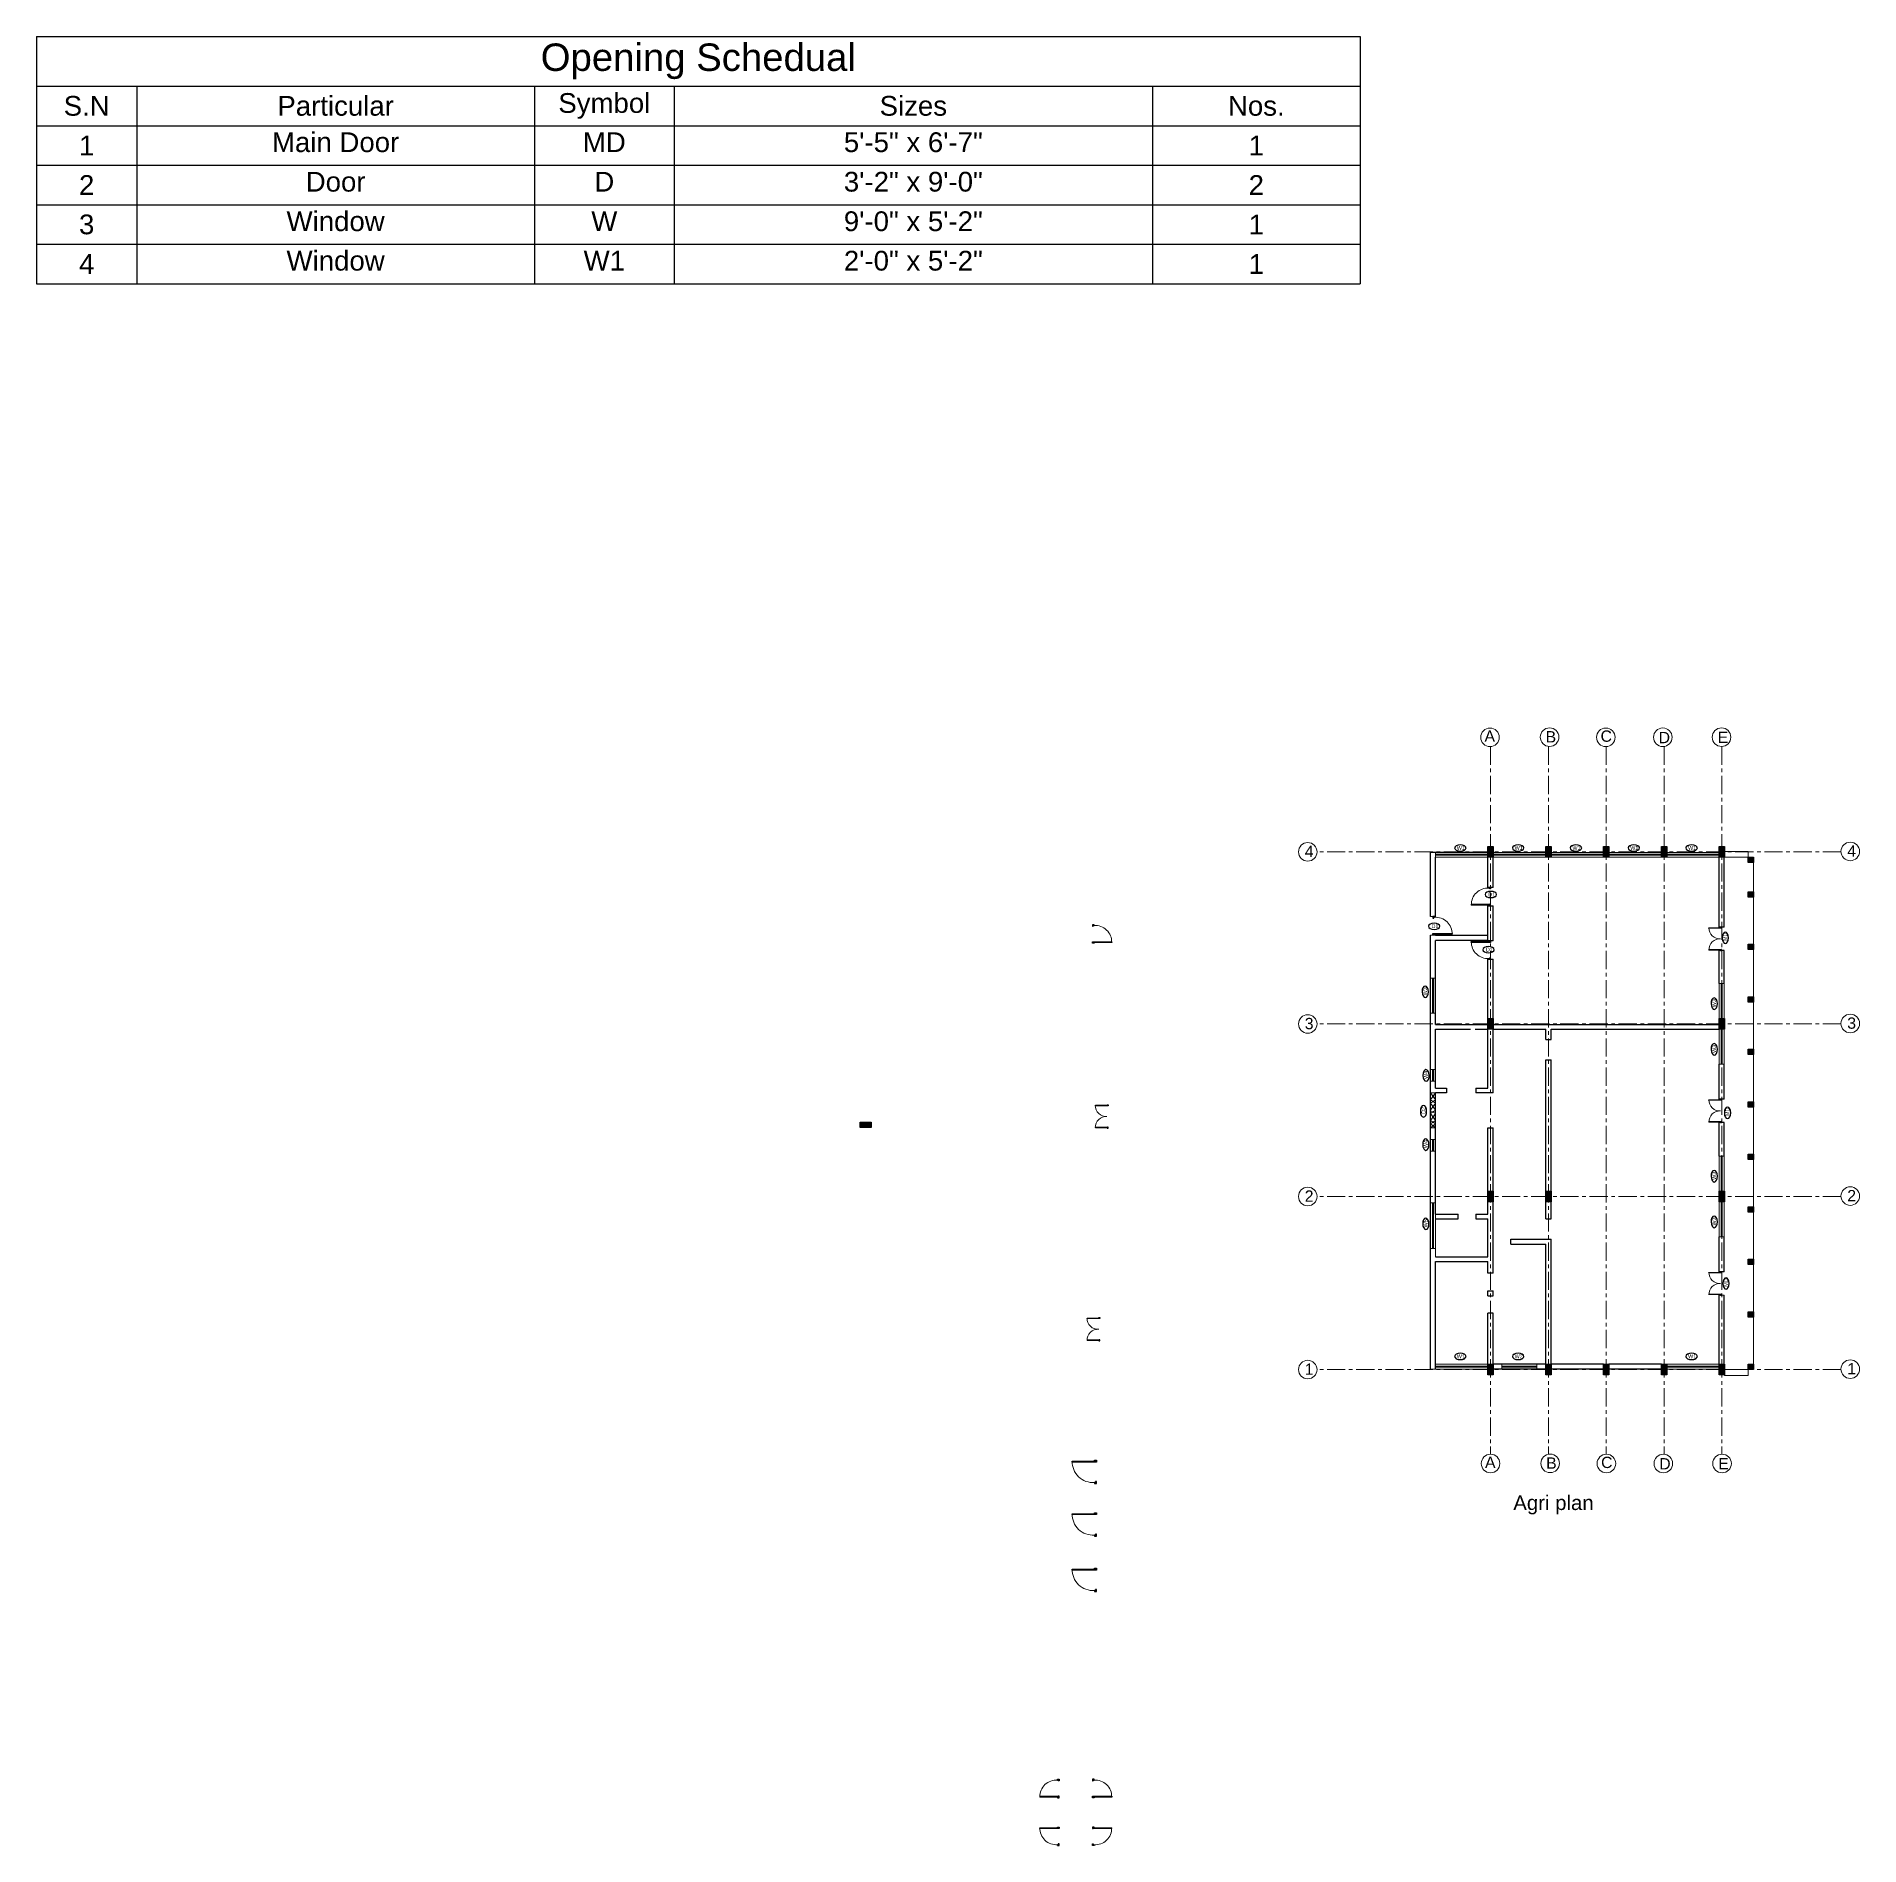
# Model space of a CAD drawing. Header units: inches. Extents: x -6800 to 96653, y -25814 to 17379.
# Drawn here: x 682 to 4435, y -5279 to -1558 of the extents above; entities that cross this region are included whole.
import ezdxf

# ---------------------------------------------------------------- set-up
doc = ezdxf.new("R2010")
doc.units = ezdxf.units.IN
doc.header["$MEASUREMENT"] = 0
doc.linetypes.add('CENTER', pattern=[2, 1.25, -0.25, 0.25, -0.25])
for name, color, linetype, lineweight in [('Cent line', 54, 'CENTER', 9), ('Column', 101, 'Continuous', 30), ('Door', 20, 'Continuous', 20), ('passage', 42, 'Continuous', 20), ('Stairs', 60, 'Continuous', 13), ('text', 31, 'Continuous', 13), ('Wall', 90, 'Continuous', 30), ('Win ele', 211, 'Continuous', 15), ('Window', 140, 'Continuous', 13)]:
    doc.layers.add(name, color=color, linetype=linetype, lineweight=lineweight)
doc.styles.get("Standard").update_dxf_attribs({"font": 'arial.ttf'})

msp = doc.modelspace()

# ---------------------------------------------------------------- texts
at = {"char_height": 8, "attachment_point": 1}
for s, insert in [('W1', (3605.6, -3222.9)), ('W1', (3724.6, -3222.9)), ('W1', (3843.6, -3222.9)), ('W1', (3962.6, -3222.9)), ('W1', (4081.6, -3222.9)), ('D1', (3670.3, -3318.6)), ('D1', (3553.6, -3384)), ('D1', (3665.5, -3432.1)), ('W1', (3605.6, -4268.9)), ('W2', (3724.6, -4268.9)), ('W1', (4081.6, -4268.9))]:
    msp.add_mtext_dynamic_manual_height_columns(s, width=25.262, gutter_width=1, heights=[0], dxfattribs=dict(at, insert=insert))
for s, insert, rotation in [('MD', (4154.1, -3418.6), 90), ('W3', (3536.6, -3530.4), 91.0698), ('W3', (4131.4, -3554.8), 91.0698), ('W3', (4131.4, -3648.8), 91.0698), ('W4', (3538.3, -3702.3), 91.0698), ('D2', (3532.9, -3774.2), 90), ('MD', (4158.6, -3778.6), 90), ('W4', (3537.8, -3844.7), 91.0698), ('W3', (4131.4, -3909.8), 91.0698), ('W5', (3537.8, -4007.7), 91.0698), ('W3', (4131.4, -4003.8), 91.0698), ('MD', (4155.6, -4129.8), 90)]:
    msp.add_mtext_dynamic_manual_height_columns(s, width=25.262, gutter_width=1, heights=[0], dxfattribs=dict(at, insert=insert, rotation=rotation))
at = {"layer": 'text', "attachment_point": 1}
for s, width, gutter_width, insert, char_height in [('A', 337.778, 5.82, (3662.6, -2985.3), 23.3), ('B', 337.778, 5.82, (3788.4, -2986.7), 23.3), ('C', 337.778, 5.82, (3901.5, -2985.3), 23.3), ('D', 337.778, 5.82, (4021, -2988.2), 23.3), ('E', 337.778, 5.82, (4142.5, -2987.8), 23.3), ('4', 21.446, 1, (3292.7, -3222.6), 23.3), ('4', 21.446, 1, (4409.2, -3221.7), 23.3), ('3', 21.446, 1, (3292.7, -3576.6), 23.3), ('3', 21.446, 1, (4409.2, -3575.7), 23.3), ('2', 21.446, 1, (3292.7, -3931.6), 23.3), ('2', 21.446, 1, (4409.2, -3930.7), 23.3), ('1', 21.446, 1, (3292.7, -4287.6), 23.3), ('1', 21.446, 1, (4409.2, -4286.7), 23.3), ('A', 337.778, 5.82, (3663.7, -4479.4), 23.3), ('B', 337.778, 5.82, (3789.5, -4480.8), 23.3), ('C', 337.778, 5.82, (3902.6, -4479.4), 23.3), ('D', 337.778, 5.82, (4022.2, -4482.3), 23.3), ('E', 337.778, 5.82, (4143.7, -4481.9), 23.3), ('Agri plan', 1010.081, 5.07, (3721.9, -4559.1), 30)]:
    msp.add_mtext_dynamic_manual_height_columns(s, width=width, gutter_width=gutter_width, heights=[0], dxfattribs=dict(at, insert=insert, char_height=char_height))

# ---------------------------------------------------------------- blocks, each defined once
blk = doc.blocks.new('c')
at = {"layer": 'Column'}
h = blk.add_hatch(color=256, dxfattribs=at)
h.dxf.hatch_style = 1
h.paths.add_polyline_path([(2389, -3824.1), (2400, -3824.1), (2400, -3802.1), (2389, -3802.1)])
blk.add_lwpolyline([(2389, -3802.1), (2400, -3802.1), (2400, -3824.1), (2389, -3824.1)], close=True, dxfattribs=at)
blk = doc.blocks.new('D1')
at = {"transparency": 33554508}
h = blk.add_hatch(color=4, dxfattribs=at)
h.dxf.hatch_style = 1
h.paths.add_polyline_path([(579.6, -15.7), (581.1, -15.7), (581.1, -14.2), (578.1, -14.2), (578.1, -17.2), (579.6, -17.2)])
h.paths.add_polyline_path([(612.6, -15.7), (612.6, -17.2), (614.1, -17.2), (614.1, -14.2), (611.1, -14.2), (611.1, -15.7)])
for p, q in [((578.1, -17.2), (578.1, -14.2)), ((578.1, -14.2), (581.1, -14.2)), ((579.6, -17.2), (578.1, -17.2)), ((581.1, -15.7), (579.6, -15.7)), ((579.6, -15.7), (579.6, -17.2)), ((581.1, -14.2), (581.1, -15.7)), ((614.1, -14.2), (611.1, -14.2)), ((611.1, -14.2), (611.1, -15.7)), ((611.1, -15.7), (612.6, -15.7)), ((612.6, -15.7), (612.6, -17.2)), ((612.6, -17.2), (614.1, -17.2)), ((614.1, -17.2), (614.1, -14.2)), ((611.1, -51.7), (612.6, -51.7))]:
    blk.add_line(p, q)
at = {"layer": 'Door'}
for p, q in [((611.1, -15.7), (611.1, -51.7)), ((612.6, -51.7), (612.6, -15.7))]:
    blk.add_line(p, q, dxfattribs=at)
blk.add_arc((611.8, -19.4), 32.3, 176.1244, 271.3295, dxfattribs=at)
blk = doc.blocks.new('ext col2')
at = {"layer": 'Column'}
h = blk.add_hatch(color=256, dxfattribs=at)
h.dxf.hatch_style = 1
h.paths.add_polyline_path([(-33.9, -32.7), (-33.9, -21.7), (-44.9, -21.7), (-44.9, -32.7)])
blk.add_lwpolyline([(-44.9, -21.7), (-33.9, -21.7), (-33.9, -32.7), (-44.9, -32.7)], close=True, dxfattribs=at)
blk = doc.blocks.new('*T157')
at = {"layer": 'text', "color": 0, "linetype": 'ByBlock', "lineweight": -2, "transparency": 16777216}
for p, q in [((0, 0), (2724.3, 0)), ((0, 0), (0, -508.8)), ((2724.3, 0), (2724.3, -508.8)), ((0, -102.4), (2724.3, -102.4)), ((206.6, -102.4), (206.6, -508.8)), ((1024.8, -102.4), (1024.8, -508.8)), ((1312.6, -102.4), (1312.6, -508.8)), ((2296.8, -102.4), (2296.8, -508.8)), ((0, -183.6), (2724.3, -183.6)), ((0, -264.9), (2724.3, -264.9)), ((0, -346.2), (2724.3, -346.2)), ((0, -427.5), (2724.3, -427.5)), ((0, -508.8), (2724.3, -508.8))]:
    blk.add_line(p, q, dxfattribs=at)
at = {"layer": 'text', "color": 0, "transparency": 16777216}
for s, insert, char_height, width, attachment_point in [('Opening Schedual', (1362.2, -51.2), 56.448, 2697.23, 5), ('S.N', (103.3, -143), 40.64, 179.539, 5), ('Particular', (615.7, -143), 40.64, 791.03, 5), ('Symbol', (1168.7, -143), 40.64, 260.706, 5), ('Sizes', (1804.7, -143), 40.64, 957.161, 5), ('Nos.', (2510.6, -143), 40.64, 400.414, 5), ('1', (103.3, -224.3), 40.6, 179.539, 5), ('Main Door', (615.7, -197.2), 40.64, 791.03, 2), ('MD', (1168.7, -197.2), 40.64, 260.706, 2), ('5\'-5" x 6\'-7"', (1804.7, -197.2), 40.643, 957.161, 2), ('1', (2510.6, -224.3), 40.6, 400.414, 5), ('2', (103.3, -305.6), 40.6, 179.539, 5), ('Door', (615.7, -278.5), 40.64, 791.03, 2), ('D', (1168.7, -278.5), 40.6, 260.706, 2), ('3\'-2" x 9\'-0"', (1804.7, -278.5), 40.643, 957.161, 2), ('2', (2510.6, -305.6), 40.6, 400.414, 5), ('3', (103.3, -386.9), 40.6, 179.539, 5), ('Window', (615.7, -359.8), 40.64, 791.03, 2), ('W', (1168.7, -359.8), 40.6, 260.706, 2), ('9\'-0" x 5\'-2"', (1804.7, -359.8), 40.643, 957.161, 2), ('1', (2510.6, -386.9), 40.6, 400.414, 5), ('4', (103.3, -468.1), 40.6, 179.539, 5), ('Window', (615.7, -441), 40.64, 791.03, 2), ('W1', (1168.7, -441), 40.64, 260.706, 2), ('2\'-0" x 5\'-2"', (1804.7, -441), 40.643, 957.161, 2), ('1', (2510.6, -468.1), 40.6, 400.414, 5)]:
    blk.add_mtext(s, dxfattribs=dict(at, insert=insert, char_height=char_height, width=width, attachment_point=attachment_point))

# ---------------------------------------------------------------- linework, layer by layer
for p, q in [((4124.5, -3392.2), (4124.5, -3391.1)), ((4148.5, -3390.1), (4150.6, -3390.1)), ((4148.5, -3391.1), (4148.5, -3390.1)), ((4149.5, -3391.1), (4148.5, -3391.1)), ((4149.5, -3392.2), (4149.5, -3391.1)), ((4150.6, -3392.2), (4149.5, -3392.2)), ((4150.6, -3390.1), (4150.6, -3392.2)), ((4124.5, -3436), (4124.5, -3437)), ((4149.5, -3437), (4148.5, -3437)), ((4148.5, -3437), (4148.5, -3438.1)), ((4148.5, -3438.1), (4150.6, -3438.1)), ((4150.6, -3436), (4149.5, -3436)), ((4149.5, -3436), (4149.5, -3437)), ((4150.6, -3438.1), (4150.6, -3436)), ((4124.5, -3746.2), (4124.5, -3745.1)), ((4148.5, -3744.1), (4150.6, -3744.1)), ((4148.5, -3745.1), (4148.5, -3744.1)), ((4149.5, -3745.1), (4148.5, -3745.1)), ((4149.5, -3746.2), (4149.5, -3745.1)), ((4150.6, -3746.2), (4149.5, -3746.2)), ((4150.6, -3744.1), (4150.6, -3746.2)), ((2861.7, -3757.6), (2861.7, -3756.5)), ((2885.7, -3755.5), (2887.8, -3755.5)), ((2885.7, -3756.5), (2885.7, -3755.5)), ((2886.7, -3756.5), (2885.7, -3756.5)), ((2886.7, -3757.6), (2886.7, -3756.5)), ((2887.8, -3757.6), (2886.7, -3757.6)), ((2887.8, -3755.5), (2887.8, -3757.6)), ((2861.7, -3801.4), (2861.7, -3802.5)), ((2886.7, -3802.5), (2885.7, -3802.5)), ((2885.7, -3802.5), (2885.7, -3803.5)), ((2885.7, -3803.5), (2887.8, -3803.5)), ((2887.8, -3801.4), (2886.7, -3801.4)), ((2886.7, -3801.4), (2886.7, -3802.5)), ((2887.8, -3803.5), (2887.8, -3801.4)), ((4124.5, -3790), (4124.5, -3791)), ((4149.5, -3791), (4148.5, -3791)), ((4148.5, -3791), (4148.5, -3792.1)), ((4148.5, -3792.1), (4150.6, -3792.1)), ((4150.6, -3790), (4149.5, -3790)), ((4149.5, -3790), (4149.5, -3791)), ((4150.6, -3792.1), (4150.6, -3790)), ((4124.5, -4101.2), (4124.5, -4100.1)), ((4148.5, -4099.1), (4150.6, -4099.1)), ((4148.5, -4100.1), (4148.5, -4099.1)), ((4149.5, -4100.1), (4148.5, -4100.1)), ((4149.5, -4101.2), (4149.5, -4100.1)), ((4150.6, -4101.2), (4149.5, -4101.2)), ((4150.6, -4099.1), (4150.6, -4101.2)), ((4124.5, -4145), (4124.5, -4146)), ((4149.5, -4146), (4148.5, -4146)), ((4148.5, -4146), (4148.5, -4147.1)), ((4148.5, -4147.1), (4150.6, -4147.1)), ((4150.6, -4145), (4149.5, -4145)), ((4149.5, -4145), (4149.5, -4146)), ((4150.6, -4147.1), (4150.6, -4145)), ((2844.6, -4195.3), (2844.6, -4194.3)), ((2868.6, -4193.2), (2870.7, -4193.2)), ((2868.6, -4194.3), (2868.6, -4193.2)), ((2869.6, -4194.3), (2868.6, -4194.3)), ((2869.6, -4195.3), (2869.6, -4194.3)), ((2870.7, -4195.3), (2869.6, -4195.3)), ((2870.7, -4193.2), (2870.7, -4195.3)), ((2844.6, -4239.1), (2844.6, -4240.2)), ((2870.7, -4239.1), (2869.6, -4239.1)), ((2869.6, -4239.1), (2869.6, -4240.2)), ((2870.7, -4241.2), (2870.7, -4239.1)), ((2869.6, -4240.2), (2868.6, -4240.2)), ((2868.6, -4240.2), (2868.6, -4241.2)), ((2868.6, -4241.2), (2870.7, -4241.2))]:
    msp.add_line(p, q)
at = {"extrusion": (0, 0, -1)}
for centre, major_axis in [((3612.9, -3227.1), (11.9, 0)), ((3731.9, -3227.1), (11.9, 0)), ((3850.9, -3227.1), (11.9, 0)), ((3969.9, -3227.1), (11.9, 0)), ((4088.9, -3227.1), (11.9, 0)), ((3675.7, -3322.8), (11.9, 0)), ((3559, -3388.2), (11.9, 0)), ((4158.3, -3411.9), (0, 11.9)), ((3670.9, -3436.3), (11.9, 0)), ((3540.7, -3523), (-0.2, 11.9)), ((4135.4, -3547.4), (-0.2, 11.9)), ((4135.4, -3641.4), (-0.2, 11.9)), ((3542.4, -3694.9), (-0.2, 11.9)), ((3537.1, -3768.8), (0, 11.9)), ((4162.8, -3771.9), (0, 11.9)), ((3541.9, -3837.3), (-0.2, 11.9)), ((4135.4, -3902.4), (-0.2, 11.9)), ((3541.9, -4000.3), (-0.2, 11.9)), ((4135.4, -3996.4), (-0.2, 11.9)), ((4159.8, -4123.1), (0, 11.9)), ((3612.9, -4273.1), (11.9, 0)), ((3731.9, -4273.1), (11.9, 0)), ((4088.9, -4273.1), (11.9, 0))]:
    msp.add_ellipse(centre, major_axis=major_axis, ratio=0.54409, dxfattribs=at)
at = {"layer": 'Cent line', "ltscale": 30, "transparency": 33554643}
for p, q in [((3675.1, -3018.7), (3675.1, -4474.3)), ((3794.1, -3018.7), (3794.1, -4474.3)), ((3913.1, -3018.7), (3913.1, -4474.3)), ((4032.1, -3018.7), (4032.1, -4474.3)), ((4151.1, -3018.7), (4151.1, -4474.3)), ((4396.2, -3235.1), (3318, -3235.1)), ((4396.2, -3589.1), (3318, -3589.1)), ((4396.2, -3944.1), (3318, -3944.1)), ((4396.2, -4300.1), (3318, -4300.1))]:
    msp.add_line(p, q, dxfattribs=at)
at = {"layer": 'Door'}
for p, q in [((4124.5, -3391.1), (4149.5, -3391.1)), ((4149.5, -3392.2), (4124.5, -3392.2)), ((4149.5, -3436), (4124.5, -3436)), ((4124.5, -3437), (4149.5, -3437)), ((3551.6, -3803.1), (3551.6, -3731.1)), ((3551.6, -3731.1), (3561.6, -3731.1)), ((3561.6, -3731.1), (3551.6, -3745.2)), ((3551.6, -3731.1), (3561.6, -3745.2)), ((3551.6, -3745.2), (3561.6, -3752.3)), ((3561.6, -3745.2), (3551.6, -3752.3)), ((3561.6, -3731.1), (3561.6, -3803.1)), ((4124.5, -3745.1), (4149.5, -3745.1)), ((4149.5, -3746.2), (4124.5, -3746.2)), ((2861.7, -3756.5), (2886.7, -3756.5)), ((2886.7, -3757.6), (2861.7, -3757.6)), ((3561.6, -3752.3), (3551.1, -3767.1)), ((3551.1, -3767.1), (3561.6, -3773.5)), ((3551.6, -3752.3), (3561.6, -3766.4)), ((3561.6, -3766.4), (3551.6, -3773.5)), ((3561.6, -3773.5), (3551.6, -3787.6)), ((3551.6, -3773.5), (3561.6, -3787.6)), ((3551.6, -3787.6), (3561.6, -3794.7)), ((3561.6, -3787.6), (3551.6, -3794.7)), ((2886.7, -3801.4), (2861.7, -3801.4)), ((2861.7, -3802.5), (2886.7, -3802.5)), ((3561.6, -3794.7), (3551.6, -3803.1)), ((3551.6, -3794.7), (3561.6, -3803.1)), ((3561.6, -3803.1), (3551.6, -3803.1)), ((4149.5, -3790), (4124.5, -3790)), ((4124.5, -3791), (4149.5, -3791)), ((4124.5, -4100.1), (4149.5, -4100.1)), ((4149.5, -4101.2), (4124.5, -4101.2)), ((4149.5, -4145), (4124.5, -4145)), ((4124.5, -4146), (4149.5, -4146)), ((2844.6, -4194.3), (2869.6, -4194.3)), ((2869.6, -4195.3), (2844.6, -4195.3)), ((2869.6, -4239.1), (2844.6, -4239.1)), ((2844.6, -4240.2), (2869.6, -4240.2))]:
    msp.add_line(p, q, dxfattribs=at)
for centre, start, end in [((4147, -3391.7), 178.6705, 273.8756), ((4147, -3436.5), 86.1244, 181.3295), ((4147, -3745.7), 178.6705, 273.8756), ((2884.1, -3757.1), 178.6705, 273.8756), ((2884.1, -3801.9), 86.1244, 181.3295), ((4147, -3790.5), 86.1244, 181.3295), ((4147, -4100.7), 178.6705, 273.8756), ((4147, -4145.5), 86.1244, 181.3295), ((2867.1, -4194.8), 178.6705, 273.8756), ((2867.1, -4239.7), 86.1244, 181.3295)]:
    msp.add_arc(centre, 22.5, start, end, dxfattribs=at)
at = {"layer": 'passage'}
for p, q in [((4216.6, -3317.1), (4216.6, -3257.1)), ((4216.6, -3425.1), (4216.6, -3328.1)), ((4216.6, -3533.1), (4216.6, -3436.1)), ((4216.6, -3641.1), (4216.6, -3544.1)), ((4216.6, -3749.1), (4216.6, -3652.1)), ((4216.6, -3857.1), (4216.6, -3760.1)), ((4216.6, -3965.1), (4216.6, -3868.1)), ((4216.6, -4073.1), (4216.6, -3976.1)), ((4216.6, -4181.1), (4216.6, -4084.1)), ((4216.6, -4289.1), (4216.6, -4192.1))]:
    msp.add_line(p, q, dxfattribs=at)
at = {"layer": 'Stairs'}
for p, q in [((4205.6, -3234.1), (4156.6, -3234.1)), ((4205.6, -3246.1), (4156.6, -3246.1)), ((4205.6, -3234.1), (4205.6, -3246.1)), ((4205.6, -4300.1), (4156.6, -4300.1)), ((4156.6, -4312.1), (4156.6, -4311.1)), ((4205.6, -4312.1), (4156.6, -4312.1)), ((4205.6, -4312.1), (4205.6, -4300.1))]:
    msp.add_line(p, q, dxfattribs=at)
at = {"layer": 'text'}
for centre in [(3673.9, -2999.4), (3796.6, -2999), (3912.3, -2999.4), (4029.6, -2999.3), (4150.5, -2999.2), (3298.9, -3235.1), (4415.4, -3234.2), (3298.9, -3589.1), (4415.4, -3588.2), (3298.9, -3944.1), (4415.4, -3943.2), (3298.9, -4300.1), (4415.4, -4299.2), (3675.1, -4493.4), (3797.8, -4493.1), (3913.5, -4493.4), (4030.7, -4493.4), (4151.6, -4493.3)]:
    msp.add_circle(centre, 19.1, dxfattribs=at)
at = {"layer": 'Wall'}
for p, q in [((3669.6, -3236.1), (3551.6, -3236.1)), ((3551.6, -3368.1), (3551.6, -3236.1)), ((3561.6, -3368.1), (3561.6, -3246.1)), ((3669.6, -3308.1), (3669.6, -3246.1)), ((3680.6, -3308.1), (3680.6, -3246.1)), ((4145.6, -3390.1), (4145.6, -3246.1)), ((4155.6, -3390.1), (4155.6, -3246.1)), ((3680.6, -3308.1), (3669.6, -3308.1)), ((3669.6, -3346.1), (3680.6, -3346.1)), ((3669.6, -3418.1), (3669.6, -3346.1)), ((3680.6, -3418.1), (3680.6, -3346.1)), ((3551.6, -4299.1), (3551.6, -3406.1)), ((3669.6, -3407.1), (3561.6, -3407.1)), ((4155.6, -3390.1), (4145.6, -3390.1)), ((3669.6, -3417.1), (3561.6, -3417.1)), ((3561.6, -3590.1), (3561.6, -3417.1)), ((3680.6, -3418.1), (3669.6, -3418.1)), ((4155.6, -3438.1), (4145.6, -3438.1)), ((4145.6, -3506.1), (4145.6, -3438.1)), ((4155.6, -3506.1), (4155.6, -3438.1)), ((3669.6, -3590.1), (3669.6, -3456.1)), ((3669.6, -3456.1), (3680.6, -3456.1)), ((3680.6, -3590.1), (3680.6, -3456.1)), ((3561.6, -3590.1), (3669.6, -3590.1)), ((3561.6, -3600.1), (3633.6, -3600.1)), ((3561.6, -3721.1), (3561.6, -3600.1)), ((3643.6, -3600.1), (3669.6, -3600.1)), ((3669.6, -3721.1), (3669.6, -3600.1)), ((3680.6, -3590.1), (4145.6, -3590.1)), ((3680.6, -3600.1), (3788.6, -3600.1)), ((3680.6, -3731.1), (3680.6, -3600.1)), ((3788.6, -3621.1), (3788.6, -3600.1)), ((3799.6, -3621.1), (3799.6, -3600.1)), ((3799.6, -3600.1), (4145.6, -3600.1)), ((3788.6, -3621.1), (3799.6, -3621.1)), ((3788.6, -3990.1), (3788.6, -3663.1)), ((3788.6, -3663.1), (3799.6, -3663.1)), ((3799.6, -3990.1), (3799.6, -3663.1)), ((4145.6, -3744.1), (4145.6, -3672.1)), ((4155.6, -3744.1), (4155.6, -3672.1)), ((3561.6, -3721.1), (3584.6, -3721.1)), ((3561.6, -3980.1), (3561.6, -3731.1)), ((3584.6, -3731.1), (3561.6, -3731.1)), ((3584.6, -3721.1), (3584.6, -3731.1)), ((3644.6, -3721.1), (3644.6, -3731.1)), ((3644.6, -3721.1), (3669.6, -3721.1)), ((3680.6, -3731.1), (3644.6, -3731.1)), ((4155.6, -3744.1), (4145.6, -3744.1)), ((3669.6, -3980.1), (3669.6, -3803.1)), ((3669.6, -3803.1), (3680.6, -3803.1)), ((3680.6, -3980.1), (3680.6, -3803.1)), ((4155.6, -3792.1), (4145.6, -3792.1)), ((4145.6, -3861.1), (4145.6, -3792.1)), ((4155.6, -3861.1), (4155.6, -3792.1)), ((3561.6, -3980.1), (3608.6, -3980.1)), ((3561.6, -3990.1), (3608.6, -3990.1)), ((3608.6, -3990.1), (3608.6, -3980.1)), ((3644.6, -3980.1), (3644.6, -3990.1)), ((3644.6, -3980.1), (3669.6, -3980.1)), ((3644.6, -3990.1), (3669.6, -3990.1)), ((3669.6, -4032.1), (3669.6, -3990.1)), ((3680.6, -4102.1), (3680.6, -3980.1)), ((3788.6, -3990.1), (3799.6, -3990.1)), ((3669.6, -4042.1), (3669.6, -4032.1)), ((3669.6, -4068.1), (3669.6, -4042.1)), ((3716.6, -4042.1), (3716.6, -4032.1)), ((3716.6, -4032.1), (3799.6, -4032.1)), ((3716.6, -4042.1), (3788.6, -4042.1)), ((3788.6, -4289.1), (3788.6, -4042.1)), ((3799.6, -4289.1), (3799.6, -4032.1)), ((4145.6, -4099.1), (4145.6, -4027.1)), ((4155.6, -4099.1), (4155.6, -4027.1)), ((3561.6, -4068.1), (3669.6, -4068.1)), ((3561.6, -4299.1), (3561.6, -4078.1)), ((3561.6, -4078.1), (3669.6, -4078.1)), ((3669.6, -4102.1), (3669.6, -4078.1)), ((3680.6, -4102.1), (3669.6, -4102.1)), ((4155.6, -4099.1), (4145.6, -4099.1)), ((3669.6, -4138.1), (3680.6, -4138.1)), ((3669.6, -4148.1), (3669.6, -4138.1)), ((3669.6, -4148.1), (3680.6, -4148.1)), ((3680.6, -4148.1), (3680.6, -4138.1)), ((4145.6, -4289.1), (4145.6, -4147.1)), ((4155.6, -4289.1), (4155.6, -4147.1)), ((3669.6, -4289.1), (3669.6, -4184.1)), ((3680.6, -4184.1), (3669.6, -4184.1)), ((3680.6, -4289.1), (3680.6, -4184.1)), ((3788.6, -4289.1), (3680.6, -4289.1)), ((3788.6, -4299.1), (3680.6, -4299.1)), ((3907.6, -4289.1), (3799.6, -4289.1)), ((3907.6, -4299.1), (3799.6, -4299.1)), ((4026.6, -4289.1), (3918.6, -4289.1)), ((4026.6, -4299.1), (3918.6, -4299.1))]:
    msp.add_line(p, q, dxfattribs=at)
at = {"layer": 'Win ele', "transparency": 33554526}
for p, q in [((3669.6, -3246.1), (3561.6, -3246.1)), ((3788.6, -3236.1), (3680.6, -3236.1)), ((3788.6, -3246.1), (3680.6, -3246.1)), ((3907.6, -3236.1), (3799.6, -3236.1)), ((3907.6, -3246.1), (3799.6, -3246.1)), ((4026.6, -3236.1), (3918.6, -3236.1)), ((4026.6, -3246.1), (3918.6, -3246.1)), ((4145.6, -3236.1), (4037.6, -3236.1)), ((4145.6, -3246.1), (4037.6, -3246.1)), ((3551.6, -3368.1), (3561.6, -3368.1)), ((3561.6, -3406.1), (3551.6, -3406.1)), ((3551.6, -3408.1), (3551.6, -3406.1)), ((3561.6, -3406.1), (3561.6, -3407.1)), ((3561.6, -3407.1), (3561.6, -3406.1)), ((4155.6, -3506.1), (4145.6, -3506.1)), ((4155.6, -3578.1), (4145.6, -3578.1)), ((4145.6, -3600.1), (4145.6, -3578.1)), ((4155.6, -3600.1), (4145.6, -3600.1)), ((4155.6, -3600.1), (4155.6, -3578.1)), ((4155.6, -3590.1), (4156.6, -3590.1)), ((4155.6, -3600.1), (4156.6, -3600.1)), ((4155.6, -3672.1), (4145.6, -3672.1)), ((4155.6, -3861.1), (4145.6, -3861.1)), ((4156.6, -3933.1), (4145.6, -3933.1)), ((4145.6, -3955.1), (4145.6, -3933.1)), ((4155.6, -3955.1), (4155.6, -3933.1)), ((4156.6, -3955.1), (4145.6, -3955.1)), ((3561.6, -4068.1), (3561.6, -3990.1)), ((4155.6, -4147.1), (4145.6, -4147.1)), ((3669.6, -4299.1), (3551.6, -4299.1)), ((3669.6, -4289.1), (3561.6, -4289.1)), ((3907.6, -4311.1), (3907.6, -4289.1)), ((3918.6, -4311.1), (3918.6, -4289.1)), ((4026.6, -4311.1), (4026.6, -4289.1)), ((4156.6, -4289.1), (4037.6, -4289.1)), ((4037.6, -4311.1), (4037.6, -4289.1)), ((4156.6, -4299.1), (4037.6, -4299.1))]:
    msp.add_line(p, q, dxfattribs=at)
at = {"layer": 'Window'}
for p, q in [((3669.6, -3236.1), (3561.6, -3236.1)), ((3561.6, -3236.1), (3561.6, -3246.1)), ((3561.6, -3240.1), (3669.6, -3240.1)), ((3561.6, -3242.1), (3669.6, -3242.1)), ((3561.6, -3246.1), (3669.6, -3246.1)), ((3669.6, -3246.1), (3669.6, -3236.1)), ((3788.6, -3236.1), (3680.6, -3236.1)), ((3680.6, -3236.1), (3680.6, -3246.1)), ((3680.6, -3240.1), (3788.6, -3240.1)), ((3680.6, -3242.1), (3788.6, -3242.1)), ((3680.6, -3246.1), (3788.6, -3246.1)), ((3788.6, -3246.1), (3788.6, -3236.1)), ((3907.6, -3236.1), (3799.6, -3236.1)), ((3799.6, -3236.1), (3799.6, -3246.1)), ((3799.6, -3240.1), (3907.6, -3240.1)), ((3799.6, -3242.1), (3907.6, -3242.1)), ((3799.6, -3246.1), (3907.6, -3246.1)), ((3907.6, -3246.1), (3907.6, -3236.1)), ((4026.6, -3236.1), (3918.6, -3236.1)), ((3918.6, -3236.1), (3918.6, -3246.1)), ((3918.6, -3240.1), (4026.6, -3240.1)), ((3918.6, -3242.1), (4026.6, -3242.1)), ((3918.6, -3246.1), (4026.6, -3246.1)), ((4026.6, -3246.1), (4026.6, -3236.1)), ((4145.6, -3236.1), (4037.6, -3236.1)), ((4037.6, -3236.1), (4037.6, -3246.1)), ((4037.6, -3240.1), (4145.6, -3240.1)), ((4037.6, -3242.1), (4145.6, -3242.1)), ((4037.6, -3246.1), (4145.6, -3246.1)), ((4145.6, -3246.1), (4145.6, -3236.1)), ((3551.6, -3495.1), (3551.6, -3567.1)), ((3561.6, -3495.1), (3551.6, -3495.1)), ((3555.6, -3495.1), (3555.6, -3567.1)), ((3557.6, -3495.1), (3557.6, -3567.1)), ((3561.6, -3567.1), (3561.6, -3495.1)), ((4145.6, -3506.1), (4145.6, -3578.1)), ((4145.6, -3506.1), (4155.6, -3506.1)), ((4149.6, -3506.1), (4149.6, -3578.1)), ((4151.6, -3506.1), (4151.6, -3578.1)), ((4155.6, -3506.1), (4155.6, -3578.1)), ((3551.6, -3567.1), (3561.6, -3567.1)), ((4155.6, -3578.1), (4145.6, -3578.1)), ((4145.6, -3672.1), (4145.6, -3600.1)), ((4145.6, -3600.1), (4155.6, -3600.1)), ((4149.6, -3600.1), (4149.6, -3672.1)), ((4151.6, -3600.1), (4151.6, -3672.1)), ((4155.6, -3600.1), (4155.6, -3672.1)), ((4155.6, -3672.1), (4145.6, -3672.1)), ((3551.6, -3683.1), (3561.6, -3683.1)), ((3551.6, -3707.1), (3551.6, -3683.1)), ((3561.6, -3707.1), (3551.6, -3707.1)), ((3555.6, -3683.1), (3555.6, -3707.1)), ((3557.6, -3683.1), (3557.6, -3707.1)), ((3561.6, -3683.1), (3561.6, -3707.1)), ((3561.6, -3827.1), (3551.6, -3827.1)), ((3551.6, -3827.1), (3551.6, -3851.1)), ((3555.6, -3827.1), (3555.6, -3851.1)), ((3557.6, -3827.1), (3557.6, -3851.1)), ((3561.6, -3851.1), (3561.6, -3827.1)), ((3551.6, -3851.1), (3561.6, -3851.1)), ((4145.6, -3861.1), (4155.6, -3861.1)), ((4145.6, -3933.1), (4145.6, -3861.1)), ((4149.6, -3861.1), (4149.6, -3933.1)), ((4151.6, -3861.1), (4151.6, -3933.1)), ((4155.6, -3861.1), (4155.6, -3933.1)), ((4155.6, -3933.1), (4145.6, -3933.1)), ((3561.6, -3957.1), (3551.6, -3957.1)), ((3551.6, -3957.1), (3551.6, -4051.1)), ((3555.6, -3957.1), (3555.6, -4051.1)), ((3557.6, -3957.1), (3557.6, -4051.1)), ((3561.6, -4051.1), (3561.6, -3957.1)), ((4155.6, -3955.1), (4145.6, -3955.1)), ((4145.6, -3955.1), (4145.6, -4027.1)), ((4149.6, -3955.1), (4149.6, -4027.1)), ((4151.6, -3955.1), (4151.6, -4027.1)), ((4155.6, -4027.1), (4155.6, -3955.1)), ((3551.6, -4051.1), (3561.6, -4051.1)), ((4145.6, -4027.1), (4155.6, -4027.1)), ((3561.6, -4289.1), (3669.6, -4289.1)), ((3561.6, -4299.1), (3561.6, -4289.1)), ((3561.6, -4293.1), (3669.6, -4293.1)), ((3561.6, -4295.1), (3669.6, -4295.1)), ((3669.6, -4299.1), (3561.6, -4299.1)), ((3669.6, -4289.1), (3669.6, -4299.1)), ((3698.6, -4289.1), (3698.6, -4299.1)), ((3698.6, -4289.1), (3770.6, -4289.1)), ((3770.6, -4293.1), (3698.6, -4293.1)), ((3770.6, -4295.1), (3698.6, -4295.1)), ((3770.6, -4299.1), (3698.6, -4299.1)), ((3770.6, -4289.1), (3770.6, -4299.1)), ((4145.6, -4289.1), (4037.6, -4289.1)), ((4037.6, -4289.1), (4037.6, -4299.1)), ((4037.6, -4293.1), (4145.6, -4293.1)), ((4037.6, -4295.1), (4145.6, -4295.1)), ((4037.6, -4299.1), (4145.6, -4299.1)), ((4145.6, -4299.1), (4145.6, -4289.1))]:
    msp.add_line(p, q, dxfattribs=at)

# ---------------------------------------------------------------- block references
msp.add_blockref('*T157', (682.4, -1557.6))
for p, xscale, yscale, zscale, rotation in [((3690.1, -2697.9), 1.055555555555561, 1.055555555555561, 1.055555555555561, 269.9999999999995), ((3541.6, -2757.9), -1.055555555555561, 1.055555555555561, 1.055555555555561, 90.0000000000005), ((2840.8, -2774.8), -1.055555555555561, 1.055555555555561, 1.055555555555561, 90.0000000000005), ((3690.1, -4066.3), -1.055555555555561, 1.055555555555561, 1.055555555555561, 270.0000000000005), ((2882.9, -5305.3), -1.333333333333333, 1.333333333333333, 1.333333333333333, 270), ((2882.9, -5413.4), -1.333333333333333, 1.333333333333333, 1.333333333333333, 270), ((2882.9, -5527.4), -1.333333333333333, 1.333333333333333, 1.333333333333333, 270), ((2802.1, -4532.8), 1.055555555555561, 1.055555555555561, 1.055555555555561, 269.9999999999995), ((2840.8, -4532.8), -1.055555555555561, 1.055555555555561, 1.055555555555561, 90.0000000000005), ((2802.1, -5889.5), -1.055555555555561, 1.055555555555561, 1.055555555555561, 270.0000000000005), ((2840.8, -5889.5), 1.055555555555561, 1.055555555555561, 1.055555555555561, 89.99999999999955)]:
    msp.add_blockref('D1', p, dxfattribs=dict(xscale=xscale, yscale=yscale, zscale=zscale, rotation=rotation))
at = {"layer": 'Win ele', "transparency": 33554526}
for p in [(1280.6, 578), (1399.6, 578), (1518.6, 578), (1637.6, 578), (1756.6, 578), (1280.6, 224), (1756.6, 224), (1280.6, -131), (1399.6, -131), (1756.6, -131), (1280.6, -487), (1399.6, -487), (1518.6, -487), (1637.6, -487), (1756.6, -487)]:
    msp.add_blockref('c', p, dxfattribs=at)
for name, p, rotation in [('ext col2', (4171.7, -3278.8), 180), ('ext col2', (4171.7, -3349.8), 180), ('ext col2', (4171.7, -3457.8), 180), ('ext col2', (4171.7, -3565.8), 180), ('ext col2', (4171.7, -3673.8), 180), ('ext col2', (4171.7, -3781.8), 180), ('c', (6202.1, -1402.1), 270), ('ext col2', (4171.7, -3889.8), 180), ('ext col2', (4171.7, -3997.8), 180), ('ext col2', (4171.7, -4105.8), 180), ('ext col2', (4171.7, -4213.8), 180), ('ext col2', (4171.7, -4321.8), 180)]:
    msp.add_blockref(name, p, dxfattribs=dict(at, rotation=rotation))

msp.set_redraw_order([(e.dxf.handle, doc.entitydb.next_handle()) for e in msp.query("TEXT MTEXT ATTDEF DIMENSION ARC_DIMENSION")])  # texts and dimensions are drawn at this point

doc.saveas('drawing.dxf')
